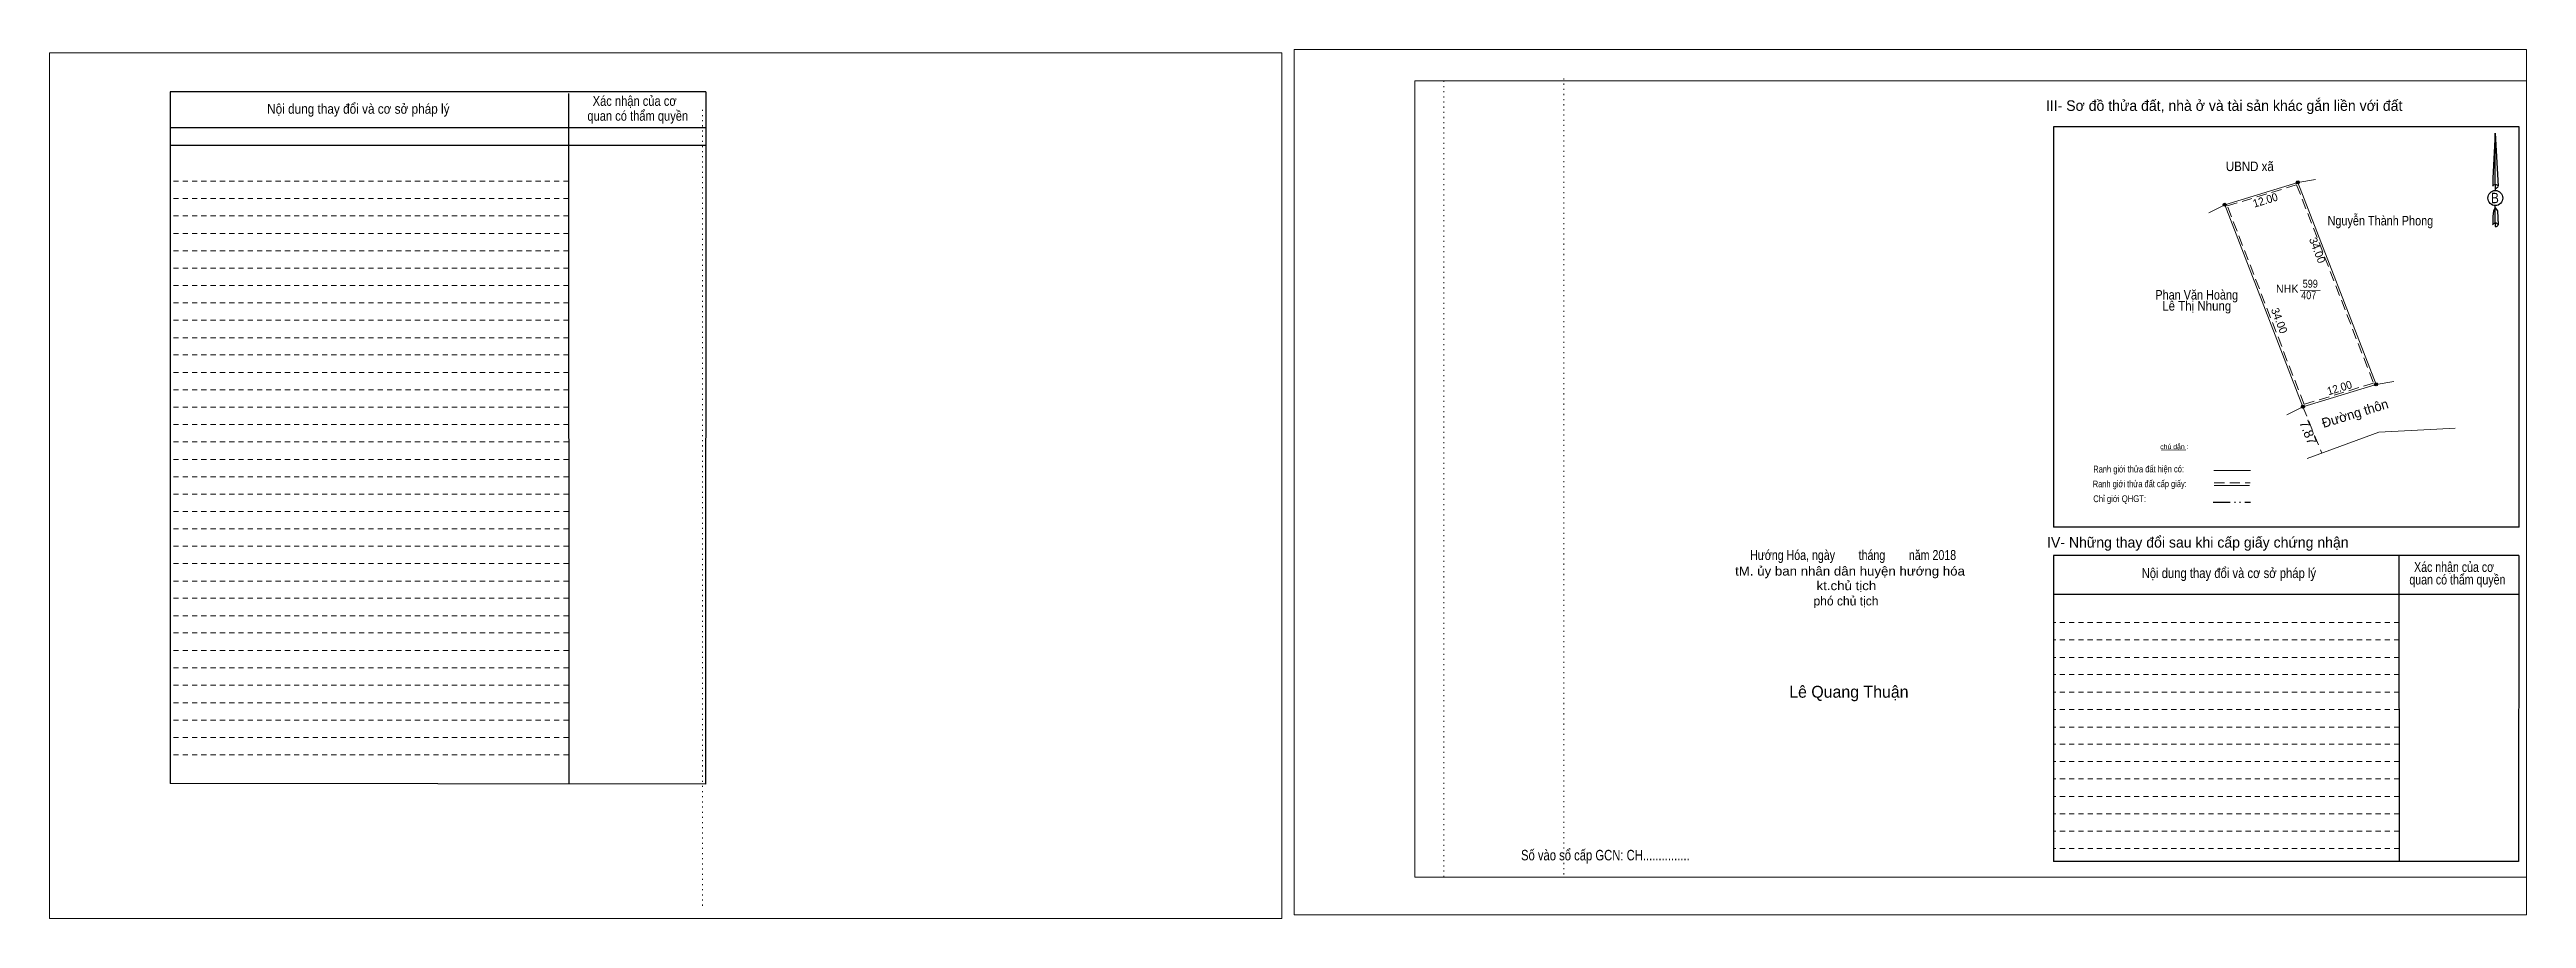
# Model space of a CAD drawing. Header units: metres. Extents: x 548220 to 548895, y 1837801 to 1837946.
# Drawn here: x 548506.3 to 548895.3, y 1837802.2 to 1837938.6 of the extents above; entities that cross this region are included whole.
import ezdxf
from ezdxf.enums import TextEntityAlignment as Align

# ---------------------------------------------------------------- set-up
doc = ezdxf.new("R2010")
doc.units = ezdxf.units.M
doc.header["$LTSCALE"] = 0.54
for name, pattern in [('DASH_DOUBLE_DOT', [9.2, 5, -1.2, 0.3, -1.2, 0.3, -1.2]), ('DOTTED', [1.5, 0.3, -1.2]), ('MEDIUM_DASHED', [4.5, 3, -1.5]), ('SHORT_DASHED', [2.7, 1.5, -1.2])]:
    doc.linetypes.add(name, pattern=pattern)
for name, color, linetype, lineweight in [('1', 7, 'Continuous', 13), ('10', 7, 'Continuous', 13), ('11', 7, 'Continuous', 25), ('18', 7, 'Continuous', 25), ('27', 7, 'Continuous', 13), ('28', 7, 'SHORT_DASHED', 13), ('3', 7, 'Continuous', 13), ('5', 7, 'DASH_DOUBLE_DOT', 25), ('55', 7, 'Continuous', 13), ('63', 7, 'Continuous', 13), ('7', 7, 'Continuous', 13)]:
    doc.layers.add(name, color=color, linetype=linetype, lineweight=lineweight)
doc.layers.add('36', color=7, linetype='Continuous')

msp = doc.modelspace()

# ---------------------------------------------------------------- texts
at = {"layer": '1'}
msp.add_text('NHK', height=1.25, dxfattribs=at).set_placement((548857.705, 1837900.42), align=Align.CENTER)
at = {"layer": '1', "width": 0.85}
for s, p in [('407', (548861.085, 1837899.41)), ('599', (548861.33, 1837901.22))]:
    msp.add_text(s, height=1.25, dxfattribs=at).set_placement(p, align=Align.CENTER)
at = {"layer": '10'}
for s, rotation, p in [('7.87', 292.054, (548859.57, 1837880.05)), ('Đường thôn', 17.001, (548863.41, 1837879.2))]:
    msp.add_text(s, height=1.5, rotation=rotation, dxfattribs=at).set_placement(p)
at = {"layer": '18'}
for s, height, width, p in [('B', 1.629, 0.85, (548890.325, 1837914.48)), ('tM. ủy ban nhân dân huyện hướng hóa', 1.415, 1.1, (548789.05, 1837856.04)), ('Hướng Hóa, ngày        tháng        năm 2018', 1.56, 0.8, (548789.53, 1837858.48)), ('kt.chủ tịch', 1.415, 1.1, (548788.48, 1837853.75)), ('Số vào sổ cấp GCN: CH...............', 1.65, 0.8, (548750.625, 1837811.34))]:
    msp.add_text(s, height=height, dxfattribs=dict(at, width=width)).set_placement(p, align=Align.CENTER)
for s, height, p in [('phó chủ tịch', 1.415, (548788.415, 1837851.35)), ('Lê Quang Thuận', 1.867, (548788.87, 1837836.87))]:
    msp.add_text(s, height=height, dxfattribs=at).set_placement(p, align=Align.CENTER)
at = {"layer": '28'}
for s, height, width, p in [('Xác nhận của cơ', 1.537, 0.85, (548598.18, 1837929.76)), ('Xác nhận của cơ', 1.537, 0.85, (548598.18, 1837929.76)), ('Nội dung thay đổi và cơ sở pháp lý', 1.537, 0.9, (548554.785, 1837928.52)), ('Nội dung thay đổi và cơ sở pháp lý', 1.537, 0.9, (548554.785, 1837928.52)), (' quan có thẩm quyền', 1.537, 0.85, (548598.425, 1837927.42)), (' quan có thẩm quyền', 1.537, 0.85, (548598.425, 1837927.42)), ('Nội dung thay đổi và cơ sở pháp lý', 1.556, 0.85, (548848.545, 1837855.65)), ('Xác nhận của cơ', 1.556, 0.8, (548883.91, 1837856.61)), (' quan có thẩm quyền', 1.556, 0.8, (548884.2, 1837854.64))]:
    msp.add_text(s, height=height, dxfattribs=dict(at, width=width)).set_placement(p, align=Align.CENTER)
for s, p in [('III- Sơ đồ thửa đất, nhà ở và tài sản khác gắn liền với đất', (548847.805, 1837928.97)), ('IV- Những thay đổi sau khi cấp giấy chứng nhận', (548843.67, 1837860.43))]:
    msp.add_text(s, height=1.65, dxfattribs=at).set_placement(p, align=Align.CENTER)
at = {"layer": '36'}
for s, width, p in [('UBND xã', 0.9, (548851.835, 1837919.52)), ('Nguyễn Thành Phong', 0.85, (548872.34, 1837910.99)), ('Phan Văn Hoàng', 0.85, (548843.495, 1837899.35)), ('Lê Thị Nhung', 0.9, (548843.5, 1837897.62))]:
    msp.add_text(s, height=1.5, dxfattribs=dict(at, width=width)).set_placement(p, align=Align.CENTER)
at = {"layer": '55'}
for s, height, width, p in [('Ranh giới thửa đất hiện có:', 1.065, 0.8, (548834.3687, 1837872.2265)), ('Ranh giới thửa đất cấp giấy:', 1.06, 0.8, (548834.5537, 1837869.9071)), ('Chỉ giới QHGT:', 1.06, 0.85, (548831.3937, 1837867.5698))]:
    msp.add_text(s, height=height, rotation=0.135, dxfattribs=dict(at, width=width)).set_placement(p, align=Align.CENTER)
at = {"layer": '63', "width": 0.95}
for p in [(548854.4473, 1837914.3562), (548866.0973, 1837884.9062)]:
    msp.add_text('12.00', height=1.25, rotation=17.001, dxfattribs=at).set_placement(p, align=Align.CENTER)
at = {"layer": '63'}
for p in [(548861.864, 1837906.8709), (548855.884, 1837895.8309)]:
    msp.add_text('34.00', height=1.25, rotation=291.191, dxfattribs=at).set_placement(p, align=Align.CENTER)
at = {"layer": '7'}
msp.add_text('chú dẫn :', height=0.7841, rotation=359.974, dxfattribs=at).set_placement((548839.9848, 1837875.8789), align=Align.CENTER)

# ---------------------------------------------------------------- hatches: boundary and pattern name
at = {"layer": '11'}
for points in [[(548859.6047, 1837917.75, 1), (548859.1353, 1837917.75, 1)], [(548848.1247, 1837914.24, 1), (548847.6553, 1837914.24, 1)], [(548848.1247, 1837914.24, 1), (548847.6553, 1837914.24, 1)], [(548871.8947, 1837886.05, 1), (548871.4253, 1837886.05, 1)], [(548860.4147, 1837882.54, 1), (548859.9453, 1837882.54, 1)]]:
    msp.add_hatch(color=256, dxfattribs=at).paths.add_polyline_path(points)

# ---------------------------------------------------------------- linework, layer by layer
at = {"layer": '1'}
msp.add_lwpolyline([(548859.37, 1837917.75), (548871.66, 1837886.05), (548860.18, 1837882.54), (548847.89, 1837914.24)], close=True, dxfattribs=at)
at = {"layer": '10', "linetype": 'MEDIUM_DASHED'}
msp.add_line((548860.18, 1837882.54), (548863.13, 1837875.25), dxfattribs=at)
at = {"layer": '10'}
for p, q in [((548860.85, 1837874.41), (548872.12, 1837878.54)), ((548872.12, 1837878.54), (548881.21, 1837879)), ((548881.21, 1837879), (548884.1, 1837879.15))]:
    msp.add_line(p, q, dxfattribs=at)
msp.add_lwpolyline([(548847.89, 1837914.24), (548859.37, 1837917.75), (548871.66, 1837886.05), (548860.18, 1837882.54)], close=True, dxfattribs=at)
at = {"layer": '10', "linetype": 'MEDIUM_DASHED'}
msp.add_lwpolyline([(548848.29, 1837914.05), (548859.19, 1837917.38), (548871.26, 1837886.24), (548860.36, 1837882.91)], close=True, dxfattribs=at)
at = {"layer": '11'}
for centre in [(548859.37, 1837917.75), (548847.89, 1837914.24), (548847.89, 1837914.24), (548871.66, 1837886.05), (548860.18, 1837882.54)]:
    msp.add_circle(centre, 0.2347, dxfattribs=at)
at = {"layer": '18'}
for p, q in [((548890.38, 1837925.49), (548890.83, 1837917.16)), ((548890.38, 1837925.49), (548890.83, 1837917.16)), ((548890.38, 1837925.49), (548890.83, 1837917.16)), ((548890.02, 1837918.43), (548889.98, 1837917.17)), ((548890.38, 1837917.4), (548890.38, 1837917.1)), ((548890.38, 1837917.1), (548890.38, 1837916.87)), ((548890.38, 1837916.87), (548890.38, 1837916.53)), ((548890.38, 1837916.87), (548890.38, 1837916.53)), ((548890.38, 1837916.87), (548890.38, 1837916.53)), ((548890.83, 1837917.16), (548890.83, 1837917.17)), ((548890.38, 1837913.73), (548890.38, 1837914.09)), ((548890.38, 1837913.73), (548890.38, 1837914.09)), ((548890.38, 1837913.73), (548890.38, 1837914.09)), ((548890.38, 1837913.73), (548890.71, 1837913.27)), ((548890.38, 1837913.73), (548890.71, 1837913.27)), ((548890.38, 1837913.73), (548890.71, 1837913.27)), ((548890.71, 1837913.27), (548890.83, 1837911.09)), ((548890.71, 1837913.27), (548890.83, 1837911.09)), ((548890.71, 1837913.27), (548890.83, 1837911.09)), ((548890.38, 1837911.36), (548890.38, 1837911.05)), ((548890.38, 1837911.05), (548890.38, 1837910.8)), ((548890.83, 1837911.09), (548890.83, 1837911.1))]:
    msp.add_line(p, q, dxfattribs=at)
for points in [[(548890.38, 1837917.4), (548890.38, 1837925.49), (548890.02, 1837918.43)], [(548890.38, 1837911.36), (548890.38, 1837913.73), (548890.11, 1837913.27), (548890.02, 1837912.38), (548889.98, 1837911.1)]]:
    msp.add_lwpolyline(points, dxfattribs=at)
msp.add_ellipse((548890.3964, 1837915.288), major_axis=(0, 1.1864), ratio=0.983453, dxfattribs=at)
for centre, start_param, end_param in [((548890.3968, 1837917.1162), 1.57079633, 3.07445202), ((548890.3968, 1837917.1162), 0.06714063, 1.57079633), ((548890.3968, 1837917.1162), 4.71238898, 6.28318531), ((548890.3968, 1837911.0609), 2.49106941, 3.07427841), ((548890.3968, 1837911.0609), 1.57079633, 2.49106941), ((548890.3968, 1837911.0609), 0.06714063, 1.57079633), ((548890.3968, 1837911.0609), 4.71238898, 6.28318531)]:
    msp.add_ellipse(centre, major_axis=(0.4277, 0), ratio=0.655448, start_param=start_param, end_param=end_param, dxfattribs=at)
at = {"layer": '27'}
for p, q in [((548859.37, 1837917.75), (548862.15, 1837918.18)), ((548847.89, 1837914.24), (548845.38, 1837912.96)), ((548871.66, 1837886.05), (548874.44, 1837886.48)), ((548860.18, 1837882.54), (548857.67, 1837881.26))]:
    msp.add_line(p, q, dxfattribs=at)
at = {"layer": '28', "linetype": 'Continuous', "lineweight": 25}
for p, q in [((548609.38, 1837931.97), (548525.21, 1837931.97)), ((548587.8, 1837931.68), (548587.84, 1837823.35)), ((548609.38, 1837931.97), (548609.31, 1837823.28)), ((548609.38, 1837926.29), (548525.32, 1837926.29)), ((548609.38, 1837926.29), (548525.32, 1837926.29)), ((548609.38, 1837923.55), (548525.32, 1837923.55)), ((548894.14, 1837863.63), (548821.02, 1837863.63)), ((548875.26, 1837859.17), (548875.3, 1837811.19)), ((548894.07, 1837859.17), (548894.04, 1837811.19)), ((548894.04, 1837853.09), (548820.98, 1837853.09)), ((548609.31, 1837823.28), (548525.21, 1837823.4)), ((548894.04, 1837811.19), (548820.98, 1837811.19))]:
    msp.add_line(p, q, dxfattribs=at)
at = {"layer": '28'}
for p, q in [((548587.8, 1837917.95), (548525.21, 1837917.95)), ((548587.8, 1837915.2), (548525.21, 1837915.2)), ((548587.8, 1837912.5), (548525.21, 1837912.5)), ((548587.8, 1837909.73), (548525.21, 1837909.73)), ((548587.8, 1837907.02), (548525.21, 1837907.02)), ((548587.8, 1837904.28), (548525.21, 1837904.28)), ((548587.8, 1837901.56), (548525.21, 1837901.56)), ((548587.8, 1837898.83), (548525.21, 1837898.83)), ((548587.8, 1837896.11), (548525.21, 1837896.11)), ((548587.8, 1837893.37), (548525.21, 1837893.37)), ((548587.8, 1837890.66), (548525.21, 1837890.66)), ((548587.8, 1837887.91), (548525.21, 1837887.91)), ((548587.8, 1837885.21), (548525.21, 1837885.21)), ((548587.8, 1837882.49), (548525.21, 1837882.49)), ((548587.8, 1837879.74), (548525.21, 1837879.74)), ((548587.8, 1837877.04), (548525.21, 1837877.04)), ((548587.8, 1837874.28), (548525.21, 1837874.28)), ((548587.8, 1837871.56), (548525.21, 1837871.56)), ((548587.8, 1837868.82), (548525.21, 1837868.82)), ((548587.8, 1837866.1), (548525.21, 1837866.1)), ((548587.8, 1837863.36), (548525.21, 1837863.36)), ((548587.8, 1837860.64), (548525.21, 1837860.64)), ((548587.8, 1837857.91), (548525.21, 1837857.91)), ((548587.8, 1837855.18), (548525.21, 1837855.18)), ((548587.8, 1837852.48), (548525.21, 1837852.48)), ((548587.8, 1837849.72), (548525.21, 1837849.72)), ((548587.8, 1837847.03), (548525.21, 1837847.03)), ((548875.29, 1837848.67), (548820.98, 1837848.67)), ((548875.29, 1837845.94), (548820.98, 1837845.94)), ((548587.8, 1837844.27), (548525.21, 1837844.27)), ((548875.29, 1837843.2), (548820.98, 1837843.2)), ((548587.8, 1837841.56), (548525.21, 1837841.56)), ((548587.8, 1837838.82), (548525.21, 1837838.82)), ((548875.29, 1837840.49), (548820.98, 1837840.49)), ((548875.29, 1837837.75), (548820.98, 1837837.75)), ((548587.8, 1837836.07), (548525.21, 1837836.07)), ((548875.29, 1837835.02), (548820.98, 1837835.02)), ((548587.8, 1837833.36), (548525.21, 1837833.36)), ((548587.8, 1837830.63), (548525.21, 1837830.63)), ((548875.29, 1837832.27), (548820.98, 1837832.27)), ((548587.8, 1837827.89), (548525.21, 1837827.89)), ((548875.3, 1837829.56), (548820.98, 1837829.56)), ((548875.3, 1837826.85), (548820.98, 1837826.85)), ((548875.3, 1837824.12), (548820.98, 1837824.12)), ((548875.3, 1837821.39), (548820.98, 1837821.39)), ((548875.3, 1837818.65), (548820.98, 1837818.65)), ((548875.3, 1837815.94), (548820.98, 1837815.94)), ((548875.3, 1837813.21), (548820.98, 1837813.21))]:
    msp.add_line(p, q, dxfattribs=at)
at = {"layer": '28', "linetype": 'Continuous', "lineweight": 25}
for points in [[(548609.38, 1837931.97), (548525.21, 1837931.97), (548525.21, 1837823.4)], [(548894.14, 1837863.63), (548894.14, 1837926.46), (548821.02, 1837926.46), (548821.02, 1837863.63)], [(548894.07, 1837859.17), (548820.98, 1837859.17), (548820.98, 1837811.19)]]:
    msp.add_lwpolyline(points, dxfattribs=at)
at = {"layer": '3'}
for p, q in [((548720.72, 1837933.68), (548895.28, 1837933.68)), ((548720.72, 1837808.73), (548720.72, 1837933.68)), ((548895.28, 1837933.68), (548895.28, 1837807.68)), ((548720.72, 1837808.73), (548895.28, 1837808.73))]:
    msp.add_line(p, q, dxfattribs=at)
at = {"layer": '3', "linetype": 'DOTTED'}
for p, q in [((548725.24, 1837933.68), (548725.24, 1837808.73)), ((548744.08, 1837934.05), (548744.08, 1837809.09)), ((548608.83, 1837929.13), (548608.83, 1837804.19))]:
    msp.add_line(p, q, dxfattribs=at)
at = {"layer": '3'}
for points in [[(548506.29, 1837802.23), (548699.82, 1837802.23), (548699.82, 1837938.07), (548506.29, 1837938.07)], [(548506.29, 1837938.07), (548699.82, 1837938.07), (548699.82, 1837802.23), (548506.29, 1837802.23)], [(548506.29, 1837802.23), (548699.82, 1837802.23), (548699.82, 1837938.07), (548506.29, 1837938.07)], [(548701.74, 1837802.8), (548895.28, 1837802.8), (548895.28, 1837938.59), (548701.74, 1837938.59)]]:
    msp.add_lwpolyline(points, close=True, dxfattribs=at)
msp.add_lwpolyline([(548727.78, 1837933.68), (548895.28, 1837933.68), (548895.28, 1837808.73), (548727.78, 1837808.73)], dxfattribs=at)
at = {"layer": '5'}
msp.add_line((548846.07, 1837867.55), (548851.96, 1837867.55), dxfattribs=at)
at = {"layer": '55'}
for p, q in [((548846.2, 1837872.51), (548851.96, 1837872.51)), ((548846.25, 1837870.19), (548851.77, 1837870.19)), ((548846.25, 1837870.19), (548851.77, 1837870.19))]:
    msp.add_line(p, q, dxfattribs=at)
at = {"layer": '55', "linetype": 'MEDIUM_DASHED'}
msp.add_line((548846.24, 1837870.59), (548851.89, 1837870.59), dxfattribs=at)
at = {"layer": '63'}
msp.add_line((548859.76, 1837900.81), (548862.86, 1837900.77), dxfattribs=at)
at = {"layer": '7'}
msp.add_line((548837.97, 1837875.73), (548841.77, 1837875.79), dxfattribs=at)

msp.set_redraw_order([(e.dxf.handle, doc.entitydb.next_handle()) for e in msp.query("TEXT MTEXT ATTDEF DIMENSION ARC_DIMENSION")])  # texts and dimensions are drawn at this point

doc.saveas('drawing.dxf')
